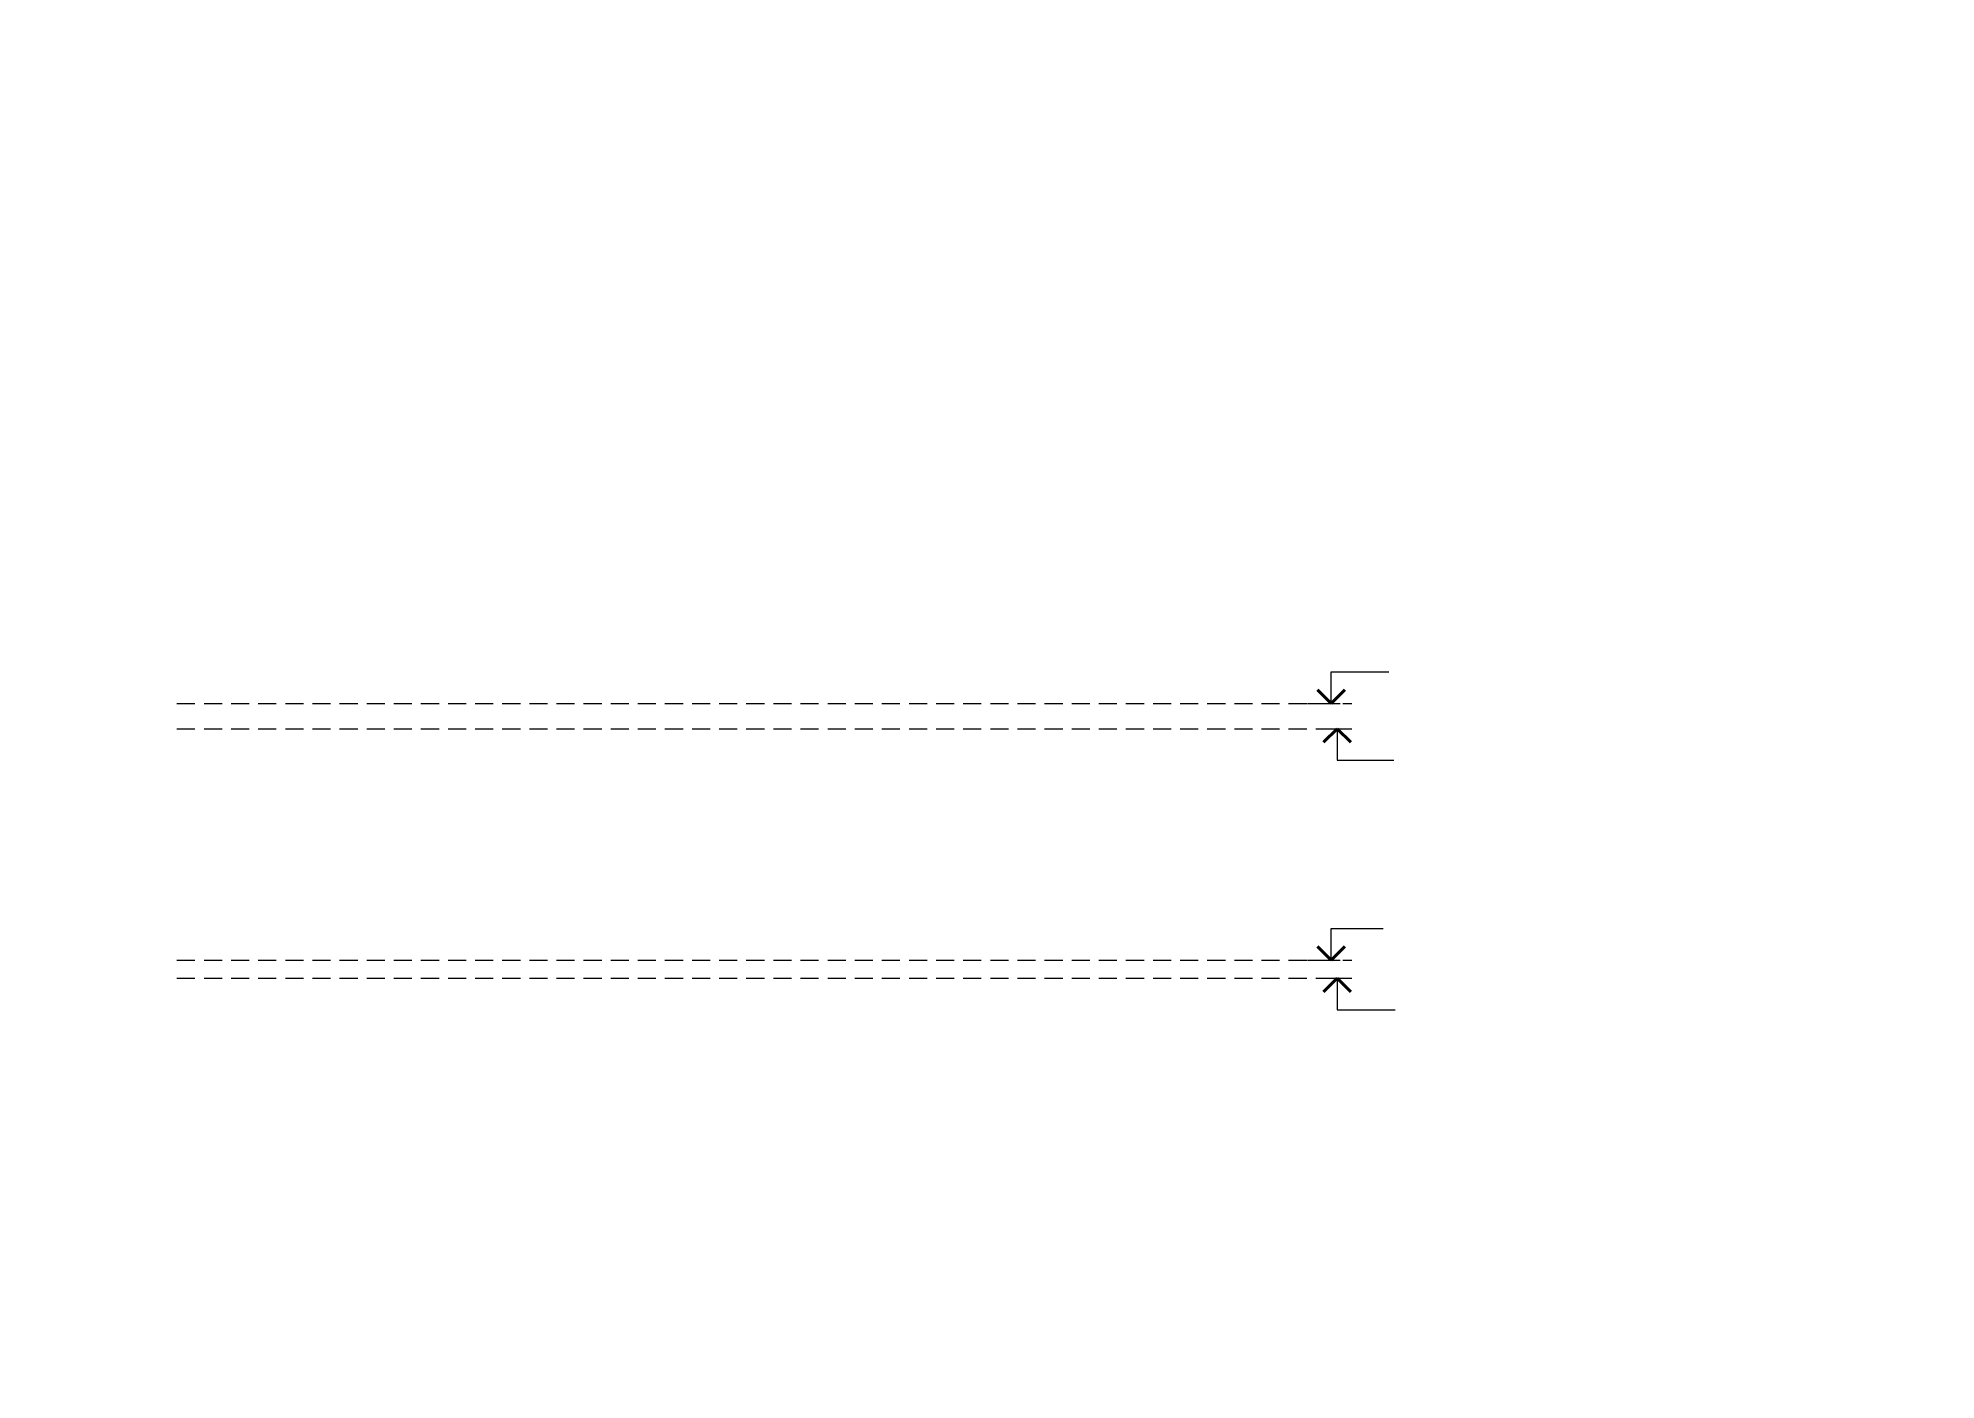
# Model space of a CAD drawing. Header units: millimetres. Extents: x 0 to 10920, y 0 to 297.
# Drawn here: x 9240 to 9660, y 0 to 297 of the extents above; entities that cross this region are included whole.
import ezdxf

# ---------------------------------------------------------------- set-up
doc = ezdxf.new("R2010")
doc.units = ezdxf.units.MM
for name, pattern in [('K5LT_BASIC', [0]), ('K5LT_DASHED', [6, 4, -2]), ('K5LT_THIN', [0])]:
    doc.linetypes.add(name, pattern=pattern)
doc.layers.add('Системный слой', color=7, linetype='Continuous')
doc.styles.add('KTEXTSTYLE', font='GOST_AU.SHX', dxfattribs={"width": 0.96, "height": 5})

# ---------------------------------------------------------------- blocks, each defined once
blk = doc.blocks.new('U137')
at = {"layer": 'Системный слой', "color": 7, "linetype": 'K5LT_THIN', "lineweight": 18}
for p, q in [((9526.164388931269, 92.9424485752952), (9526.164388931269, 99.9424485752952)), ((9526.164388931269, 99.9424485752952), (9537.688971794123, 99.9424485752952)), ((9520.923967824992, 92.9424485752952), (9528.164388931269, 92.9424485752952))]:
    blk.add_line(p, q, dxfattribs=at)
at = {"layer": 'Системный слой', "color": 5, "linetype": 'K5LT_BASIC', "lineweight": 40}
for p, q in [((9523.164388931269, 95.9424485752952), (9526.164388931269, 92.9424485752952)), ((9526.164388931269, 92.9424485752952), (9529.164388931269, 95.9424485752952))]:
    blk.add_line(p, q, dxfattribs=at)
blk = doc.blocks.new('U138')
at = {"layer": 'Системный слой', "color": 7, "linetype": 'K5LT_THIN', "lineweight": 18}
for p, q in [((9523.569617315537, 88.94242299529509), (9529.48721367654, 88.94242299529509)), ((9527.48721367654, 88.94242299529509), (9527.48721367654, 81.94242299529509)), ((9527.48721367654, 81.94242299529509), (9540.334713523953, 81.94242299529509))]:
    blk.add_line(p, q, dxfattribs=at)
at = {"layer": 'Системный слой', "color": 5, "linetype": 'K5LT_BASIC', "lineweight": 40}
for p, q in [((9527.48721367654, 88.94242299529509), (9524.48721367654, 85.94242299529509)), ((9530.48721367654, 85.94242299529509), (9527.48721367654, 88.94242299529509))]:
    blk.add_line(p, q, dxfattribs=at)
blk = doc.blocks.new('U139')
at = {"layer": 'Системный слой', "color": 7, "linetype": 'K5LT_THIN', "lineweight": 18}
for p, q in [((9526.164388931265, 149.7424445793712), (9526.164388931265, 156.7424445793712)), ((9526.164388931265, 156.7424445793712), (9538.879596984854, 156.7424445793712)), ((9520.92396782499, 149.7424445793712), (9528.164388931265, 149.7424445793712))]:
    blk.add_line(p, q, dxfattribs=at)
at = {"layer": 'Системный слой', "color": 5, "linetype": 'K5LT_BASIC', "lineweight": 40}
for p, q in [((9523.164388931265, 152.7424445793712), (9526.164388931265, 149.7424445793712)), ((9526.164388931265, 149.7424445793712), (9529.164388931265, 152.7424445793712))]:
    blk.add_line(p, q, dxfattribs=at)
blk = doc.blocks.new('U140')
at = {"layer": 'Системный слой', "color": 7, "linetype": 'K5LT_THIN', "lineweight": 18}
for p, q in [((9523.569617315537, 144.1424445793711), (9529.487213676543, 144.1424445793711)), ((9527.487213676543, 144.1424445793711), (9527.487213676543, 137.1424445793711)), ((9527.487213676543, 137.1424445793711), (9540.003984039397, 137.1424445793711))]:
    blk.add_line(p, q, dxfattribs=at)
at = {"layer": 'Системный слой', "color": 5, "linetype": 'K5LT_BASIC', "lineweight": 40}
for p, q in [((9527.487213676543, 144.1424445793711), (9524.487213676543, 141.1424445793711)), ((9530.487213676543, 141.1424445793711), (9527.487213676543, 144.1424445793711))]:
    blk.add_line(p, q, dxfattribs=at)
blk = doc.blocks.new('U136')
at = {"layer": 'Системный слой', "color": 7, "linetype": 'K5LT_DASHED', "lineweight": 18}
for p, q in [((9270.745283335154, 149.7424445793711), (9530.745283335154, 149.7424445793711)), ((9270.745283335156, 144.142444579371), (9530.745283335156, 144.142444579371)), ((9270.745283335156, 92.94244857529517), (9530.745283335156, 92.94244857529517)), ((9270.745283335156, 88.94242299529509), (9530.745283335154, 88.94242299529509))]:
    blk.add_line(p, q, dxfattribs=at)
at = {"layer": 'Системный слой'}
for name in ['U139', 'U140', 'U137', 'U138']:
    blk.add_blockref(name, (0, 0), dxfattribs=at)

msp = doc.modelspace()

# ---------------------------------------------------------------- block references
at = {"layer": 'Системный слой'}
msp.add_blockref('U136', (0, 0), dxfattribs=at)

doc.saveas('drawing.dxf')
